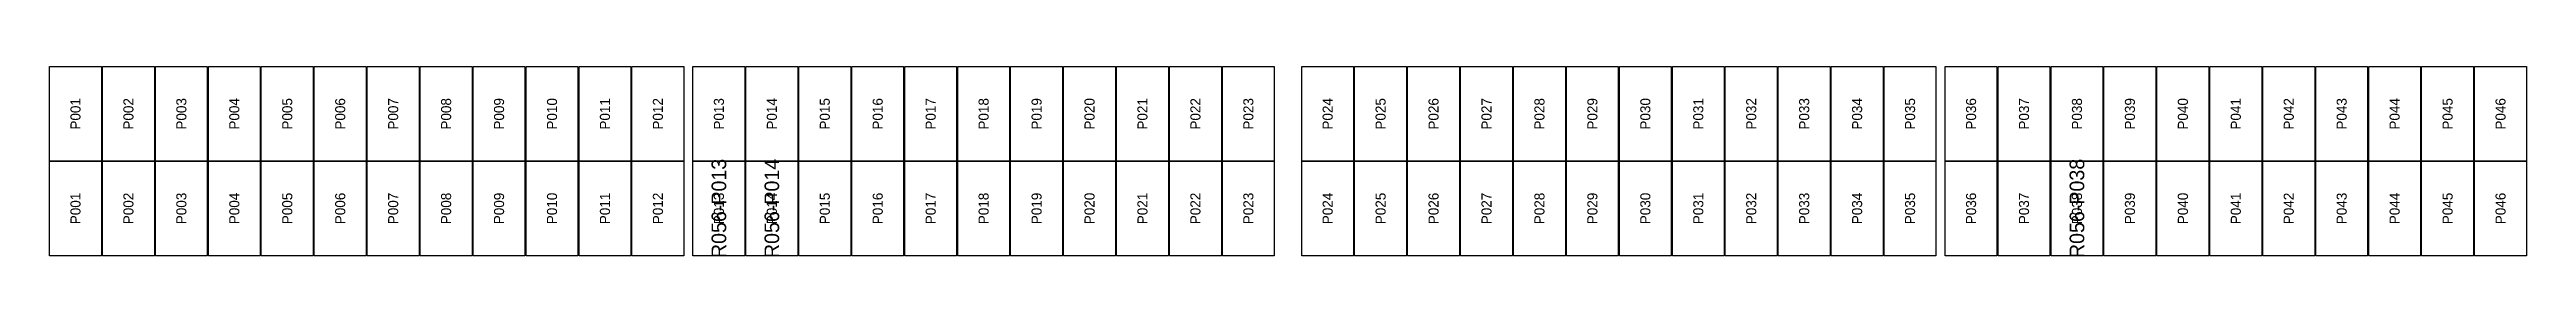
# Model space of a CAD drawing. Extents: x 296295 to 296770, y 651564 to 652121.
# Drawn here: x 296421.4 to 296475.6, y 651897.3 to 651901.4 of the extents above; entities that cross this region are included whole.
import ezdxf
from ezdxf.enums import TextEntityAlignment as Align

# ---------------------------------------------------------------- set-up
doc = ezdxf.new("R2010")
doc.units = 0

msp = doc.modelspace()

# ---------------------------------------------------------------- texts
at = {"layer": 'DEFECT_LABELS'}
for s, p in [('R056-P013', (296436.073, 651898.314)), ('R056-P014', (296437.231, 651898.314)), ('R056-P038', (296465.775, 651898.314))]:
    msp.add_text(s, height=0.32, rotation=90, dxfattribs=at).set_placement(p, align=Align.MIDDLE_CENTER)
at = {"layer": 'PANEL_POSITION'}
for s, p in [('P001', (296422.001, 651900.377)), ('P002', (296423.159, 651900.377)), ('P003', (296424.317, 651900.377)), ('P004', (296425.475, 651900.377)), ('P005', (296426.633, 651900.377)), ('P006', (296427.791, 651900.377)), ('P007', (296428.949, 651900.377)), ('P008', (296430.107, 651900.377)), ('P009', (296431.265, 651900.377)), ('P010', (296432.423, 651900.377)), ('P011', (296433.581, 651900.377)), ('P012', (296434.739, 651900.377)), ('P013', (296436.073, 651900.377)), ('P014', (296437.231, 651900.377)), ('P015', (296438.389, 651900.377)), ('P016', (296439.547, 651900.377)), ('P017', (296440.705, 651900.377)), ('P018', (296441.863, 651900.377)), ('P019', (296443.021, 651900.377)), ('P020', (296444.179, 651900.377)), ('P021', (296445.337, 651900.377)), ('P022', (296446.495, 651900.377)), ('P023', (296447.653, 651900.377)), ('P024', (296449.387, 651900.377)), ('P025', (296450.545, 651900.377)), ('P026', (296451.703, 651900.377)), ('P027', (296452.861, 651900.377)), ('P028', (296454.019, 651900.377)), ('P029', (296455.177, 651900.377)), ('P030', (296456.335, 651900.377)), ('P031', (296457.493, 651900.377)), ('P032', (296458.651, 651900.377)), ('P033', (296459.809, 651900.377)), ('P034', (296460.967, 651900.377)), ('P035', (296462.125, 651900.377)), ('P036', (296463.459, 651900.377)), ('P037', (296464.617, 651900.377)), ('P038', (296465.775, 651900.377)), ('P039', (296466.933, 651900.377)), ('P040', (296468.091, 651900.377)), ('P041', (296469.249, 651900.377)), ('P042', (296470.407, 651900.377)), ('P043', (296471.565, 651900.377)), ('P044', (296472.723, 651900.377)), ('P045', (296473.881, 651900.377)), ('P046', (296475.039, 651900.377)), ('P001', (296422.001, 651898.314)), ('P002', (296423.159, 651898.314)), ('P003', (296424.317, 651898.314)), ('P004', (296425.475, 651898.314)), ('P005', (296426.633, 651898.314)), ('P006', (296427.791, 651898.314)), ('P007', (296428.949, 651898.314)), ('P008', (296430.107, 651898.314)), ('P009', (296431.265, 651898.314)), ('P010', (296432.423, 651898.314)), ('P011', (296433.581, 651898.314)), ('P012', (296434.739, 651898.314)), ('P013', (296436.073, 651898.314)), ('P014', (296437.231, 651898.314)), ('P015', (296438.389, 651898.314)), ('P016', (296439.547, 651898.314)), ('P017', (296440.705, 651898.314)), ('P018', (296441.863, 651898.314)), ('P019', (296443.021, 651898.314)), ('P020', (296444.179, 651898.314)), ('P021', (296445.337, 651898.314)), ('P022', (296446.495, 651898.314)), ('P023', (296447.653, 651898.314)), ('P024', (296449.387, 651898.314)), ('P025', (296450.545, 651898.314)), ('P026', (296451.703, 651898.314)), ('P027', (296452.861, 651898.314)), ('P028', (296454.019, 651898.314)), ('P029', (296455.177, 651898.314)), ('P030', (296456.335, 651898.314)), ('P031', (296457.493, 651898.314)), ('P032', (296458.651, 651898.314)), ('P033', (296459.809, 651898.314)), ('P034', (296460.967, 651898.314)), ('P035', (296462.125, 651898.314)), ('P036', (296463.459, 651898.314)), ('P037', (296464.617, 651898.314)), ('P038', (296465.775, 651898.314)), ('P039', (296466.933, 651898.314)), ('P040', (296468.091, 651898.314)), ('P041', (296469.249, 651898.314)), ('P042', (296470.407, 651898.314)), ('P043', (296471.565, 651898.314)), ('P044', (296472.723, 651898.314)), ('P045', (296473.881, 651898.314)), ('P046', (296475.039, 651898.314))]:
    msp.add_text(s, height=0.22, rotation=90, dxfattribs=at).set_placement(p, align=Align.MIDDLE_CENTER)

# ---------------------------------------------------------------- linework, layer by layer
at = {"layer": 'DEFECTIVE_PANELS'}
for points in [[(296435.506, 651899.346), (296436.64, 651899.346), (296436.64, 651897.283), (296435.506, 651897.283)], [(296436.664, 651899.346), (296437.798, 651899.346), (296437.798, 651897.283), (296436.664, 651897.283)], [(296465.208, 651899.346), (296466.342, 651899.346), (296466.342, 651897.283), (296465.208, 651897.283)]]:
    msp.add_lwpolyline(points, close=True, dxfattribs=at)
at = {"layer": 'PANELS_MASTER'}
for points in [[(296421.434, 651901.409), (296422.568, 651901.409), (296422.568, 651899.346), (296421.434, 651899.346)], [(296422.592, 651901.409), (296423.726, 651901.409), (296423.726, 651899.346), (296422.592, 651899.346)], [(296423.75, 651901.409), (296424.884, 651901.409), (296424.884, 651899.346), (296423.75, 651899.346)], [(296424.908, 651901.409), (296426.042, 651901.409), (296426.042, 651899.346), (296424.908, 651899.346)], [(296426.066, 651901.409), (296427.2, 651901.409), (296427.2, 651899.346), (296426.066, 651899.346)], [(296427.224, 651901.409), (296428.358, 651901.409), (296428.358, 651899.346), (296427.224, 651899.346)], [(296428.382, 651901.409), (296429.516, 651901.409), (296429.516, 651899.346), (296428.382, 651899.346)], [(296429.54, 651901.409), (296430.674, 651901.409), (296430.674, 651899.346), (296429.54, 651899.346)], [(296430.698, 651901.409), (296431.832, 651901.409), (296431.832, 651899.346), (296430.698, 651899.346)], [(296431.856, 651901.409), (296432.99, 651901.409), (296432.99, 651899.346), (296431.856, 651899.346)], [(296433.014, 651901.409), (296434.148, 651901.409), (296434.148, 651899.346), (296433.014, 651899.346)], [(296434.172, 651901.409), (296435.306, 651901.409), (296435.306, 651899.346), (296434.172, 651899.346)], [(296435.506, 651901.409), (296436.64, 651901.409), (296436.64, 651899.346), (296435.506, 651899.346)], [(296436.664, 651901.409), (296437.798, 651901.409), (296437.798, 651899.346), (296436.664, 651899.346)], [(296437.822, 651901.409), (296438.956, 651901.409), (296438.956, 651899.346), (296437.822, 651899.346)], [(296438.98, 651901.409), (296440.114, 651901.409), (296440.114, 651899.346), (296438.98, 651899.346)], [(296440.138, 651901.409), (296441.272, 651901.409), (296441.272, 651899.346), (296440.138, 651899.346)], [(296441.296, 651901.409), (296442.43, 651901.409), (296442.43, 651899.346), (296441.296, 651899.346)], [(296442.454, 651901.409), (296443.588, 651901.409), (296443.588, 651899.346), (296442.454, 651899.346)], [(296443.612, 651901.409), (296444.746, 651901.409), (296444.746, 651899.346), (296443.612, 651899.346)], [(296444.77, 651901.409), (296445.904, 651901.409), (296445.904, 651899.346), (296444.77, 651899.346)], [(296445.928, 651901.409), (296447.062, 651901.409), (296447.062, 651899.346), (296445.928, 651899.346)], [(296447.086, 651901.409), (296448.22, 651901.409), (296448.22, 651899.346), (296447.086, 651899.346)], [(296448.82, 651901.409), (296449.954, 651901.409), (296449.954, 651899.346), (296448.82, 651899.346)], [(296449.978, 651901.409), (296451.112, 651901.409), (296451.112, 651899.346), (296449.978, 651899.346)], [(296451.136, 651901.409), (296452.27, 651901.409), (296452.27, 651899.346), (296451.136, 651899.346)], [(296452.294, 651901.409), (296453.428, 651901.409), (296453.428, 651899.346), (296452.294, 651899.346)], [(296453.452, 651901.409), (296454.586, 651901.409), (296454.586, 651899.346), (296453.452, 651899.346)], [(296454.61, 651901.409), (296455.744, 651901.409), (296455.744, 651899.346), (296454.61, 651899.346)], [(296455.768, 651901.409), (296456.902, 651901.409), (296456.902, 651899.346), (296455.768, 651899.346)], [(296456.926, 651901.409), (296458.06, 651901.409), (296458.06, 651899.346), (296456.926, 651899.346)], [(296458.084, 651901.409), (296459.218, 651901.409), (296459.218, 651899.346), (296458.084, 651899.346)], [(296459.242, 651901.409), (296460.376, 651901.409), (296460.376, 651899.346), (296459.242, 651899.346)], [(296460.4, 651901.409), (296461.534, 651901.409), (296461.534, 651899.346), (296460.4, 651899.346)], [(296461.558, 651901.409), (296462.692, 651901.409), (296462.692, 651899.346), (296461.558, 651899.346)], [(296462.892, 651901.409), (296464.026, 651901.409), (296464.026, 651899.346), (296462.892, 651899.346)], [(296464.05, 651901.409), (296465.184, 651901.409), (296465.184, 651899.346), (296464.05, 651899.346)], [(296465.208, 651901.409), (296466.342, 651901.409), (296466.342, 651899.346), (296465.208, 651899.346)], [(296466.366, 651901.409), (296467.5, 651901.409), (296467.5, 651899.346), (296466.366, 651899.346)], [(296467.524, 651901.409), (296468.658, 651901.409), (296468.658, 651899.346), (296467.524, 651899.346)], [(296468.682, 651901.409), (296469.816, 651901.409), (296469.816, 651899.346), (296468.682, 651899.346)], [(296469.84, 651901.409), (296470.974, 651901.409), (296470.974, 651899.346), (296469.84, 651899.346)], [(296470.998, 651901.409), (296472.132, 651901.409), (296472.132, 651899.346), (296470.998, 651899.346)], [(296472.156, 651901.409), (296473.29, 651901.409), (296473.29, 651899.346), (296472.156, 651899.346)], [(296473.314, 651901.409), (296474.448, 651901.409), (296474.448, 651899.346), (296473.314, 651899.346)], [(296474.472, 651901.409), (296475.606, 651901.409), (296475.606, 651899.346), (296474.472, 651899.346)], [(296421.434, 651899.346), (296422.568, 651899.346), (296422.568, 651897.283), (296421.434, 651897.283)], [(296422.592, 651899.346), (296423.726, 651899.346), (296423.726, 651897.283), (296422.592, 651897.283)], [(296423.75, 651899.346), (296424.884, 651899.346), (296424.884, 651897.283), (296423.75, 651897.283)], [(296424.908, 651899.346), (296426.042, 651899.346), (296426.042, 651897.283), (296424.908, 651897.283)], [(296426.066, 651899.346), (296427.2, 651899.346), (296427.2, 651897.283), (296426.066, 651897.283)], [(296427.224, 651899.346), (296428.358, 651899.346), (296428.358, 651897.283), (296427.224, 651897.283)], [(296428.382, 651899.346), (296429.516, 651899.346), (296429.516, 651897.283), (296428.382, 651897.283)], [(296429.54, 651899.346), (296430.674, 651899.346), (296430.674, 651897.283), (296429.54, 651897.283)], [(296430.698, 651899.346), (296431.832, 651899.346), (296431.832, 651897.283), (296430.698, 651897.283)], [(296431.856, 651899.346), (296432.99, 651899.346), (296432.99, 651897.283), (296431.856, 651897.283)], [(296433.014, 651899.346), (296434.148, 651899.346), (296434.148, 651897.283), (296433.014, 651897.283)], [(296434.172, 651899.346), (296435.306, 651899.346), (296435.306, 651897.283), (296434.172, 651897.283)], [(296437.822, 651899.346), (296438.956, 651899.346), (296438.956, 651897.283), (296437.822, 651897.283)], [(296438.98, 651899.346), (296440.114, 651899.346), (296440.114, 651897.283), (296438.98, 651897.283)], [(296440.138, 651899.346), (296441.272, 651899.346), (296441.272, 651897.283), (296440.138, 651897.283)], [(296441.296, 651899.346), (296442.43, 651899.346), (296442.43, 651897.283), (296441.296, 651897.283)], [(296442.454, 651899.346), (296443.588, 651899.346), (296443.588, 651897.283), (296442.454, 651897.283)], [(296443.612, 651899.346), (296444.746, 651899.346), (296444.746, 651897.283), (296443.612, 651897.283)], [(296444.77, 651899.346), (296445.904, 651899.346), (296445.904, 651897.283), (296444.77, 651897.283)], [(296445.928, 651899.346), (296447.062, 651899.346), (296447.062, 651897.283), (296445.928, 651897.283)], [(296447.086, 651899.346), (296448.22, 651899.346), (296448.22, 651897.283), (296447.086, 651897.283)], [(296448.82, 651899.346), (296449.954, 651899.346), (296449.954, 651897.283), (296448.82, 651897.283)], [(296449.978, 651899.346), (296451.112, 651899.346), (296451.112, 651897.283), (296449.978, 651897.283)], [(296451.136, 651899.346), (296452.27, 651899.346), (296452.27, 651897.283), (296451.136, 651897.283)], [(296452.294, 651899.346), (296453.428, 651899.346), (296453.428, 651897.283), (296452.294, 651897.283)], [(296453.452, 651899.346), (296454.586, 651899.346), (296454.586, 651897.283), (296453.452, 651897.283)], [(296454.61, 651899.346), (296455.744, 651899.346), (296455.744, 651897.283), (296454.61, 651897.283)], [(296455.768, 651899.346), (296456.902, 651899.346), (296456.902, 651897.283), (296455.768, 651897.283)], [(296456.926, 651899.346), (296458.06, 651899.346), (296458.06, 651897.283), (296456.926, 651897.283)], [(296458.084, 651899.346), (296459.218, 651899.346), (296459.218, 651897.283), (296458.084, 651897.283)], [(296459.242, 651899.346), (296460.376, 651899.346), (296460.376, 651897.283), (296459.242, 651897.283)], [(296460.4, 651899.346), (296461.534, 651899.346), (296461.534, 651897.283), (296460.4, 651897.283)], [(296461.558, 651899.346), (296462.692, 651899.346), (296462.692, 651897.283), (296461.558, 651897.283)], [(296462.892, 651899.346), (296464.026, 651899.346), (296464.026, 651897.283), (296462.892, 651897.283)], [(296464.05, 651899.346), (296465.184, 651899.346), (296465.184, 651897.283), (296464.05, 651897.283)], [(296466.366, 651899.346), (296467.5, 651899.346), (296467.5, 651897.283), (296466.366, 651897.283)], [(296467.524, 651899.346), (296468.658, 651899.346), (296468.658, 651897.283), (296467.524, 651897.283)], [(296468.682, 651899.346), (296469.816, 651899.346), (296469.816, 651897.283), (296468.682, 651897.283)], [(296469.84, 651899.346), (296470.974, 651899.346), (296470.974, 651897.283), (296469.84, 651897.283)], [(296470.998, 651899.346), (296472.132, 651899.346), (296472.132, 651897.283), (296470.998, 651897.283)], [(296472.156, 651899.346), (296473.29, 651899.346), (296473.29, 651897.283), (296472.156, 651897.283)], [(296473.314, 651899.346), (296474.448, 651899.346), (296474.448, 651897.283), (296473.314, 651897.283)], [(296474.472, 651899.346), (296475.606, 651899.346), (296475.606, 651897.283), (296474.472, 651897.283)]]:
    msp.add_lwpolyline(points, close=True, dxfattribs=at)

msp.set_redraw_order([(e.dxf.handle, doc.entitydb.next_handle()) for e in msp.query("TEXT MTEXT ATTDEF DIMENSION ARC_DIMENSION")])  # texts and dimensions are drawn at this point

doc.saveas('drawing.dxf')
